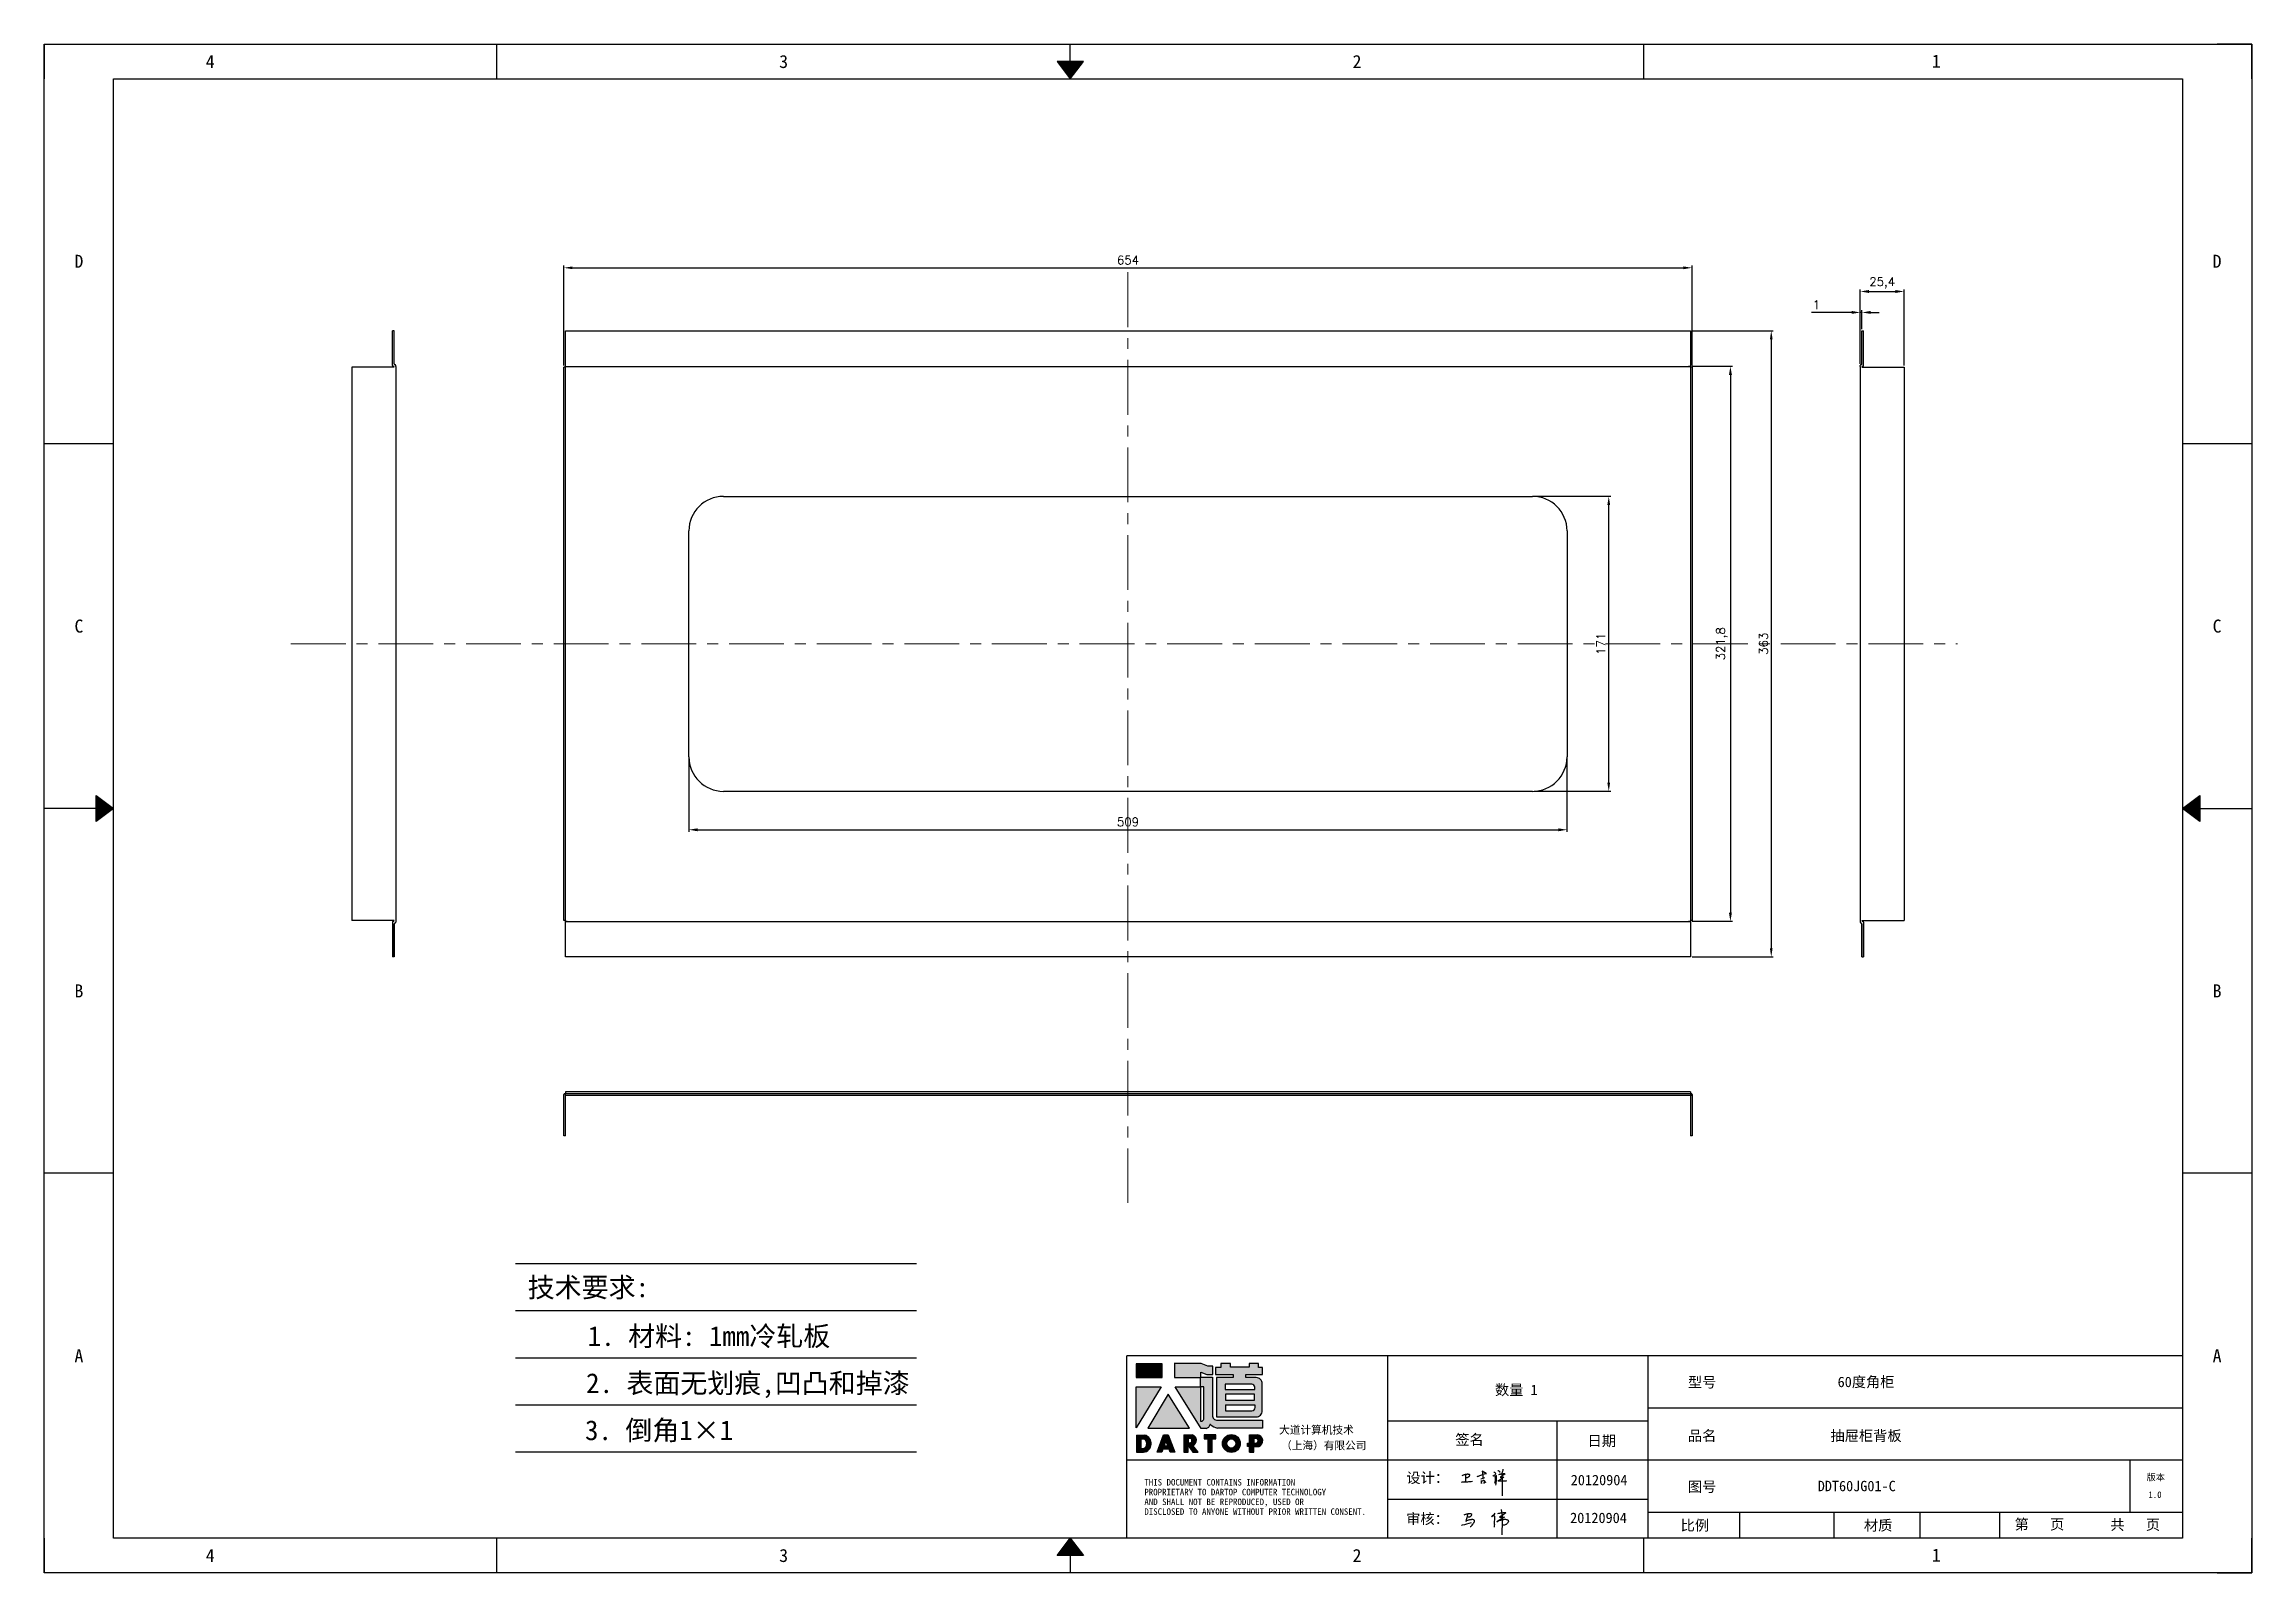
# Model space of a CAD drawing. Header units: millimetres. Extents: x -43476 to -13830, y -16942 to 55335.
# Drawn here: x -36741 to -35461, y 33418 to 34304 of the extents above; entities that cross this region are included whole.
import ezdxf
from ezdxf.enums import TextEntityAlignment as Align

# ---------------------------------------------------------------- set-up
doc = ezdxf.new("R2010")
doc.units = ezdxf.units.MM
doc.linetypes.add('CENTER', pattern=[50.8, 31.75, -6.35, 6.35, -6.35])
doc.linetypes.add('DOT', pattern=[0.25, 0, -0.25])
doc.layers.add('4', color=7, linetype='Continuous')
doc.layers.add('print', color=30, linetype='Continuous')
doc.layers.add('CENTER', color=1, linetype='CENTER', lineweight=9)
doc.layers.add('dim', color=2, linetype='Continuous', lineweight=9)
doc.styles.add('Dartop', font='')
doc.styles.add('HZ', font='')
doc.styles.add('hzHT', font='simhei.ttf')
doc.styles.get("Standard").update_dxf_attribs({"font": 'txt', "bigfont": 'gbcbig.shx'})
doc.styles.get('Dartop').set_extended_font_data('FangSong_GB2312')
doc.styles.get('HZ').set_extended_font_data('SimSun')
doc.dimstyles.new('small', dxfattribs={"dimtxt": 5, "dimasz": 5, "dimexe": 1.25, "dimexo": 1, "dimgap": 2, "dimtad": 1, "dimtxsty": 'Standard', "dimcen": 2.5, "dimadec": 0, "dimazin": 0, "dimtfac": 1, "dimtmove": 0, "dimatfit": 3, "dimfxl": 0, "dimarcsym": 0})

msp = doc.modelspace()

# ---------------------------------------------------------------- texts
at = {"color": 0}
for s, height, style, p in [('4', 7.554, 'Dartop', (-36644.773, 34294.103)), ('3', 7.554, 'Dartop', (-36312.397, 34294.103)), ('2', 7.554, 'Dartop', (-35980.021, 34294.103)), ('1', 7.554, 'Dartop', (-35644.201, 34294.343)), ('D', 7.554, 'Dartop', (-36720.898, 34178.275)), ('D', 7.554, 'Dartop', (-35481.456, 34178.275)), ('C', 7.554, 'Dartop', (-36720.898, 33966.762)), ('C', 7.554, 'Dartop', (-35481.456, 33966.762)), ('B', 7.554, 'Dartop', (-36720.898, 33755.25)), ('B', 7.554, 'Dartop', (-35481.456, 33755.25)), ('A', 7.554, 'Dartop', (-36720.898, 33543.738)), ('A', 7.554, 'Dartop', (-35481.456, 33543.738)), ('型号', 6.0432, 'hzHT', (-35779.961, 33528.366)), ('60度角柜', 6.0432, 'hzHT', (-35684.945, 33528.555)), ('数量 1', 6.0432, 'hzHT', (-35887.667, 33523.928)), ('签名', 6.0432, 'hzHT', (-35914.813, 33495.129)), ('日期', 6.0432, 'hzHT', (-35838.132, 33494.385)), ('品名', 6.0432, 'hzHT', (-35779.961, 33497.343)), ('抽屉柜背板', 6.0432, 'hzHT', (-35684.945, 33497.343)), ('20120904', 6.0432, 'hzHT', (-35839.683, 33471.666)), ('图号', 6.0432, 'hzHT', (-35779.961, 33467.804)), ('DDT60JG01-C', 6.04321, 'hzHT', (-35690.344, 33468.199)), ('版本', 3.777, 'hzHT', (-35516.999, 33473.279)), ('1.0', 3.777, 'Dartop', (-35517.453, 33463.185)), ('20120904', 6.0432, 'hzHT', (-35840.043, 33449.738)), ('比例', 6.0432, 'hzHT', (-35784.175, 33445.378)), ('材质', 6.0432, 'hzHT', (-35677.925, 33445.378)), ('第   页', 6.0432, 'hzHT', (-35584.441, 33446.005)), ('共   页', 6.0432, 'hzHT', (-35528.929, 33445.785)), ('4', 7.554, 'Dartop', (-36644.773, 33427.91)), ('3', 7.554, 'Dartop', (-36312.397, 33427.91)), ('2', 7.554, 'Dartop', (-35980.021, 33427.91)), ('1', 7.554, 'Dartop', (-35644.201, 33428.149))]:
    msp.add_text(s, height=height, dxfattribs=dict(at, style=style)).set_placement(p, align=Align.MIDDLE_CENTER)
at = {"style": 'HZ'}
for s, p in [('技术要求:', (-36425.583, 33583.377)), ('     1. 材料: 1mm冷轧板     ', (-36355.649, 33555.134)), ('2. 表面无划痕,凹凸和掉漆', (-36333.119, 33527.834)), ('3. 倒角1×1         ', (-36349.491, 33500.534))]:
    msp.add_text(s, height=11.466, dxfattribs=at).set_placement(p, align=Align.MIDDLE_CENTER)
at = {"color": 0, "style": 'hzHT'}
for s, height, p in [('THIS DOCUMENT CONTAINS INFORMATION', 3.777, (-36103.278, 33468.463)), ('PROPRIETARY TO DARTOP COMPUTER TECHNOLOGY', 3.777, (-36103.278, 33462.797)), ('设计：', 6.0432, (-35951.422, 33469.951)), ('AND SHALL NOT BE REPRODUCED, USED OR', 3.777, (-36103.278, 33457.132)), ('DISCLOSED TO ANYONE WITHOUT PRIOR WRITTEN CONSENT.', 3.777, (-36103.278, 33451.466)), ('审核：', 6.0432, (-35951.512, 33446.153))]:
    msp.add_text(s, height=height, dxfattribs=at).set_placement(p)
at = {"layer": '4', "color": 0, "style": 'hzHT'}
for s, p in [('大道计算机技术', (-36025.159, 33498.462)), ('（上海）有限公司', (-36024.018, 33489.429))]:
    msp.add_text(s, height=4.5324, dxfattribs=at).set_placement(p)

# ---------------------------------------------------------------- blocks, each defined once
blk = doc.blocks.new('*U5')
at = {"color": 254, "linetype": 'Continuous', "extrusion": (0, 0, -1)}
for points in [[(-17, 0.333), (-16.812, 0.25), (-17, 0.5)], [(-17, 0.333), (-17.188, 0.25), (-16.812, 0.25)], [(-17, 0.333), (-17, 0.5), (-17.188, 0.25)]]:
    blk.add_solid(points, dxfattribs=at)
blk = doc.blocks.new('*U4')
at = {"color": 254, "linetype": 'Continuous', "extrusion": (0, 0, -1)}
for points in [[(-33.167, 11), (-33, 11), (-33.25, 11.188)], [(-33.167, 11), (-33.25, 11.188), (-33.25, 10.812)], [(-33.167, 11), (-33.25, 10.812), (-33, 11)]]:
    blk.add_solid(points, dxfattribs=at)
blk = doc.blocks.new('*U6')
at = {"color": 254, "linetype": 'Continuous'}
for points in [[(17, 21.667), (17.188, 21.75), (16.812, 21.75)], [(17, 21.667), (16.812, 21.75), (17, 21.5)], [(17, 21.667), (17, 21.5), (17.188, 21.75)]]:
    blk.add_solid(points, dxfattribs=at)
blk = doc.blocks.new('*U3')
at = {"color": 254, "linetype": 'Continuous', "extrusion": (0, 0, -1)}
for points in [[(-0.833, 11), (-0.75, 10.812), (-0.75, 11.188)], [(-0.833, 11), (-0.75, 11.188), (-1, 11)], [(-0.833, 11), (-1, 11), (-0.75, 10.812)]]:
    blk.add_solid(points, dxfattribs=at)
blk = doc.blocks.new('dadao')
for p, q in [((48, 19.2), (44.9, 10.4)), ((44.9, 10.4), (51.2, 10.4)), ((51.2, 10.4), (48, 19.2))]:
    blk.add_line(p, q)
for points in [[(41.8, 121.6), (41.8, 143.7), (-0.4, 143.7), (-0.4, 121.6), (41.8, 121.6)], [(104.8, 122), (104.8, 130.3), (114.1, 126.3), (124.2, 126.3), (124.2, 139.6), (115.9, 139.6), (105.1, 143.9), (61.5, 143.9)], [(61.7, 144), (61.7, 121.3), (103.9, 121.3)], [(113.4, 38.7), (105.1, 38.7), (63, 106.5), (103.9, 106.5), (103.9, 120.9), (103.9, 121.3)], [(109.7, 53.6), (109.7, 106.2), (104.3, 106.2), (104.3, 50.4), (106.6, 50.4)], [(144.6, 94.4), (144.6, 84.8), (192, 84.8), (192, 94.1), (144.9, 94.1)], [(120.2, 45), (119.5, 45), (119.5, 44.6)], [(0, 28), (0, 0), (11.8, 0)], [(0.1, 28), (14, 28)], [(7.1, 21.8), (7.1, 6.1), (12, 6.1)], [(7.1, 21.8), (11.4, 21.8)], [(76.8, 28.2), (76.8, 0), (84.1, 0), (84.1, 11.1), (91.6, -0.1), (100.3, -0.1), (91.7, 11.1)], [(76.8, 28.2), (90.6, 28.2)], [(84, 22.7), (84, 15.3), (87.2, 15.3)], [(84, 22.7), (87.3, 22.7)], [(183.7, 0), (183.7, 9.6), (180.6, 9.6), (180.6, 14.9), (183.8, 14.9), (183.8, 28.1), (196.1, 28.1), (196.5, 28.1)], [(183.7, 0), (190.9, 0), (190.9, 9.6), (198.8, 9.6)], [(194.9, 22.3), (190.8, 22.3), (190.8, 15), (194.4, 15)]]:
    blk.add_lwpolyline(points)
blk.add_lwpolyline([(137.1, 144.2), (137.1, 137.9), (128.3, 137.9), (128.3, 126.5), (157.3, 126.5), (157.3, 121.5), (130.3, 121.5), (130.3, 57.5), (194.4, 57.5, 0.414214), (204.4, 67.5), (204.4, 111.3, 0.414214), (194.4, 121.3), (177.5, 121.3), (177.5, 126.3), (204.7, 126.3), (204.7, 137.7), (198.2, 137.7), (198.2, 143.9), (183.3, 143.9), (183.3, 138), (153, 138), (153, 144.2), (137.1, 144.2)], format="xyb", close=True)
for points in [[(104.8, 122), (123.4, 122), (123.4, 60, 0.414214), (131.4, 52), (204.8, 52), (204.8, 39.1), (131.7, 39.1)], [(144.3, 110.8), (144.3, 101.8), (192.3, 101.8), (192.3, 105.5, 0.414214), (187.3, 110.5), (144.3, 110.5)], [(144.6, 77), (144.6, 67.5), (187.6, 67.5, 0.414214), (192.6, 72.5), (192.6, 76.4), (144.6, 76.4)]]:
    blk.add_lwpolyline(points, format="xyb")
for points in [[(-0.3, 106.2), (40.4, 106.2), (-0.3, 39.7), (-0.3, 106.2)], [(51.7, 94.1), (18.4, 39.3), (86.2, 39.3)], [(43.8, 28.2), (51.8, 28.2), (62.6, -0.1), (55, -0.1), (53.2, 5), (42.9, 5), (41.1, 0), (33.6, 0)], [(110, 28.1), (110, 21.9), (116, 21.9), (116, -0.1), (123.2, -0.1), (123.2, 22), (129.2, 22), (129.2, 28.1), (110, 28.1)]]:
    blk.add_lwpolyline(points, close=True)
for radius in [14.5, 7.44]:
    blk.add_circle((154.2, 14.2), radius)
for centre, radius, start, end in [((99.2, 60.7), 12.6, 305.6399, 325.969), ((111.6, 46.7), 8.19, 282.9811, 347.6627), ((136, 61.7), 22.9, 226.7358, 259.3209), ((8.5, 13.9), 8.49, 294.2143, 69.7177), ((9.6, 14.2), 14.4, 278.6604, 72.3203), ((86.4, 19), 3.8, 282.527, 76.7196), ((88.6, 19.4), 8.95, 290.6073, 77.2124), ((193.7, 18.7), 3.8, 280.9891, 72.5513), ((195.7, 18.6), 9.51, 288.8959, 85.2442)]:
    blk.add_arc(centre, radius, start, end)
blk = doc.blocks.new('h')
for p, q in [((20768.1, -2360.9), (20773, -2359.1)), ((20769.5, -2366.9), (20769.8, -2370.6)), ((20769.8, -2370.6), (20770.9, -2378)), ((20770.9, -2378), (20771.5, -2370.6)), ((20772.4, -2369.3), (20774.9, -2367.8)), ((20773, -2359.1), (20784.1, -2355.2)), ((20773.3, -2331.8), (20775.3, -2338.7)), ((20789.1, -2340.9), (20773.5, -2331.9)), ((20775.3, -2338.7), (20775.6, -2351.2)), ((20775.6, -2351.2), (20775.5, -2357.3)), ((20782.2, -2369.2), (20780, -2377.1)), ((20780, -2377.1), (20788.3, -2371.3)), ((20780.1, -2366.4), (20780.8, -2366.4)), ((20781.9, -2367.4), (20782.2, -2369.2)), ((20845.7, -2343.5), (20848.4, -2353)), ((20848.9, -2370.3), (20847.9, -2424)), ((20848.4, -2353), (20848.9, -2370.3))]:
    blk.add_line(p, q)
for points in [[(20696.6, -2372.4, 0.002073), (20710.6, -2371.9, 0.016137), (20719.6, -2371.3, 0.008314), (20736.9, -2369.3)], [(20699.1, -2348.2, -0.029745), (20704.6, -2345.4, -0.046842), (20708.4, -2344.2, -0.00919), (20714.3, -2343, -0.018517), (20717.2, -2342.5, -0.037841), (20720.3, -2342.4, -0.039541), (20723.2, -2342.8, -0.149785), (20726, -2344.3, -0.204935), (20726.9, -2346.6, -0.074872), (20726.5, -2348.3, -0.061615), (20725.6, -2350.3, -0.034204), (20723.8, -2352.6, -0.045776), (20722.3, -2354.1, -0.054985), (20720.4, -2355.3, -0.036348), (20717.3, -2356.5, -0.067752), (20715.7, -2356.8, -0.043553), (20713.2, -2356.7)], [(20755, -2351.9, -0.024077), (20759.9, -2350.1, -0.013147), (20768.7, -2346.5, -0.00522), (20775.4, -2344.1, -0.018517), (20777.3, -2343.4, -0.008274), (20786.3, -2341, -0.039541), (20788.3, -2340.8, -0.079216), (20789.4, -2341, -0.204935)], [(20813.5, -2350.1, 0.007348), (20815.9, -2348.7, 0.008421), (20818, -2347.3, 0.009459), (20819.7, -2346.2, -0.016325), (20820.7, -2345.5, -0.173771), (20821.8, -2345.3, -0.085159), (20823.9, -2346, -0.125883), (20826, -2347.9, -0.160659), (20826.6, -2350.1, -0.010447), (20826.5, -2352.3, -0.008247), (20826.2, -2355.1, -0.002698), (20825.3, -2374, 0.001562), (20823.9, -2383.7, 0.016137)], [(20816.8, -2335, -0.053561), (20819.6, -2336.1, -0.075272), (20821.3, -2337.3, -0.005295), (20822.5, -2338.5, -0.009337), (20823.1, -2339.1, -0.026146), (20823.7, -2339.8, -0.016644), (20824.5, -2340.9)], [(20832.1, -2329.2, -0.053561), (20834.9, -2330.3, -0.075272), (20836.7, -2331.5, -0.005295), (20837.8, -2332.6, -0.009337), (20838.5, -2333.3, -0.026146), (20839, -2334, -0.016644), (20839.8, -2335.1)], [(20836, -2343.7, -0.02797), (20842.1, -2342.6, -0.048868), (20845.6, -2342.2, -0.00919), (20851.1, -2341.4, -0.018517), (20853.9, -2341.1, -0.037841), (20856.7, -2341.2, -0.039541), (20859.4, -2341.6, -0.018282), (20840.6, -2354.7, -0.000937)], [(20847.6, -2340.2, 0.021784), (20849.6, -2335.9, 0.028296), (20850.8, -2332.4, 0.008136), (20851.9, -2328.2, 0.028913), (20852.2, -2327, 0.08193), (20852.1, -2325.9, 0.075058), (20851.7, -2324.7, 0.275043)]]:
    blk.add_lwpolyline(points, format="xyb")
for points in [[(20711.3, -2343.5), (20711.3, -2343.5), (20711.5, -2355.8), (20710.7, -2368), (20710.6, -2371.9)], [(20821.5, -2350.6), (20822.4, -2359.2), (20822.2, -2364.9), (20821.7, -2369), (20821.3, -2376.3), (20823.6, -2368.5), (20827.2, -2366.3), (20829.5, -2366.3)], [(20840.6, -2354.7), (20850, -2354.7), (20855, -2354.3), (20845.9, -2361.1), (20840.5, -2364), (20833, -2367.5), (20863.2, -2367.4), (20865.9, -2367.3)]]:
    blk.add_lwpolyline(points)
for centre, radius, start, end in [((20773.7, -2371.2), 2.3, 121.9907, 163.60158), ((20787.5, -2406), 40.3, 100.61827, 108.24823), ((20780.8, -2367.6), 1.15, 9.4675, 90)]:
    blk.add_arc(centre, radius, start, end)
blk = doc.blocks.new('*D31')
at = {"layer": 'Defpoints', "color": 0, "transparency": 16777216}
for p in [(-35785.8, 34174.5), (-36439.8, 34116.9), (-35785.8, 34116.9)]:
    blk.add_point(p, dxfattribs=at)
at = {"layer": 'dim', "color": 0, "lineweight": -2, "transparency": 16777216}
for p, q in [((-36439.8, 34117.9), (-36439.8, 34175.8)), ((-36434.8, 34174.5), (-35790.8, 34174.5)), ((-35785.8, 34117.9), (-35785.8, 34175.8))]:
    blk.add_line(p, q, dxfattribs=at)
at = {"layer": 'dim', "color": 0, "transparency": 16777216}
for points in [[(-36434.8, 34175.3), (-36434.8, 34173.7), (-36439.8, 34174.5)], [(-35790.8, 34175.3), (-35790.8, 34173.7), (-35785.8, 34174.5)]]:
    blk.add_solid(points, dxfattribs=at)
at = {"layer": 'dim', "color": 0, "transparency": 16777216, "insert": (-36112.8, 34179), "char_height": 5, "attachment_point": 5}
blk.add_mtext('654', dxfattribs=at)
blk = doc.blocks.new('*D32')
at = {"layer": 'Defpoints', "color": 0, "transparency": 16777216}
for p in [(-35687.3, 34148.6), (-35687.3, 34138), (-35688.3, 34117.9)]:
    blk.add_point(p, dxfattribs=at)
at = {"layer": 'dim', "color": 0, "lineweight": -2, "transparency": 16777216}
for p, q in [((-35693.3, 34148.6), (-35716.5, 34148.6)), ((-35688.3, 34118.9), (-35688.3, 34149.9)), ((-35687.3, 34148.6), (-35688.3, 34148.6)), ((-35687.3, 34139), (-35687.3, 34149.9)), ((-35682.3, 34148.6), (-35677.3, 34148.6))]:
    blk.add_line(p, q, dxfattribs=at)
at = {"layer": 'dim', "color": 0, "transparency": 16777216}
for points in [[(-35693.3, 34149.5), (-35693.3, 34147.8), (-35688.3, 34148.6)], [(-35682.3, 34149.5), (-35682.3, 34147.8), (-35687.3, 34148.6)]]:
    blk.add_solid(points, dxfattribs=at)
at = {"layer": 'dim', "color": 0, "transparency": 16777216, "insert": (-35713.7, 34153.1), "char_height": 5, "attachment_point": 5}
blk.add_mtext('1', dxfattribs=at)
blk = doc.blocks.new('*D33')
at = {"layer": 'Defpoints', "color": 0, "transparency": 16777216}
for p in [(-35662.9, 34160.8), (-35688.3, 34117.9), (-35662.9, 34116.9)]:
    blk.add_point(p, dxfattribs=at)
at = {"layer": 'dim', "color": 0, "lineweight": -2, "transparency": 16777216}
for p, q in [((-35688.3, 34118.9), (-35688.3, 34162)), ((-35683.3, 34160.8), (-35667.9, 34160.8)), ((-35662.9, 34117.9), (-35662.9, 34162))]:
    blk.add_line(p, q, dxfattribs=at)
at = {"layer": 'dim', "color": 0, "transparency": 16777216}
for points in [[(-35683.3, 34161.6), (-35683.3, 34159.9), (-35688.3, 34160.8)], [(-35667.9, 34161.6), (-35667.9, 34159.9), (-35662.9, 34160.8)]]:
    blk.add_solid(points, dxfattribs=at)
at = {"layer": 'dim', "color": 0, "transparency": 16777216, "insert": (-35675.6, 34165.7), "char_height": 5, "attachment_point": 5}
blk.add_mtext('25,4', dxfattribs=at)
blk = doc.blocks.new('*D34')
at = {"layer": 'Defpoints', "color": 0, "transparency": 16777216}
for p in [(-35786.8, 34138), (-35786.8, 33775), (-35739.9, 33775)]:
    blk.add_point(p, dxfattribs=at)
at = {"layer": 'dim', "color": 0, "lineweight": -2, "transparency": 16777216}
for p, q in [((-35785.8, 34138), (-35738.7, 34138)), ((-35739.9, 34133), (-35739.9, 33780)), ((-35785.8, 33775), (-35738.7, 33775))]:
    blk.add_line(p, q, dxfattribs=at)
at = {"layer": 'dim', "color": 0, "transparency": 16777216}
for points in [[(-35740.7, 34133), (-35739.1, 34133), (-35739.9, 34138)], [(-35740.7, 33780), (-35739.1, 33780), (-35739.9, 33775)]]:
    blk.add_solid(points, dxfattribs=at)
at = {"layer": 'dim', "color": 0, "transparency": 16777216, "insert": (-35744.4, 33956.5), "char_height": 5, "attachment_point": 5, "rotation": 90}
blk.add_mtext('363', dxfattribs=at)
blk = doc.blocks.new('*D35')
at = {"layer": 'Defpoints', "color": 0, "transparency": 16777216}
for p in [(-36367.3, 33891), (-35858.3, 33891), (-35858.3, 33848.7)]:
    blk.add_point(p, dxfattribs=at)
at = {"layer": 'dim', "color": 0, "lineweight": -2, "transparency": 16777216}
for p, q in [((-36367.3, 33890), (-36367.3, 33847.4)), ((-35858.3, 33890), (-35858.3, 33847.4)), ((-36362.3, 33848.7), (-35863.3, 33848.7))]:
    blk.add_line(p, q, dxfattribs=at)
at = {"layer": 'dim', "color": 0, "transparency": 16777216}
for points in [[(-36362.3, 33849.5), (-36362.3, 33847.8), (-36367.3, 33848.7)], [(-35863.3, 33849.5), (-35863.3, 33847.8), (-35858.3, 33848.7)]]:
    blk.add_solid(points, dxfattribs=at)
at = {"layer": 'dim', "color": 0, "transparency": 16777216, "insert": (-36112.8, 33853.2), "char_height": 5, "attachment_point": 5}
blk.add_mtext('509', dxfattribs=at)
blk = doc.blocks.new('*D36')
at = {"layer": 'Defpoints', "color": 0, "transparency": 16777216}
for p in [(-35878.3, 34042), (-35834.1, 34042), (-35878.3, 33871)]:
    blk.add_point(p, dxfattribs=at)
at = {"layer": 'dim', "color": 0, "lineweight": -2, "transparency": 16777216}
for p, q in [((-35877.3, 34042), (-35832.9, 34042)), ((-35834.1, 33876), (-35834.1, 34037)), ((-35877.3, 33871), (-35832.9, 33871))]:
    blk.add_line(p, q, dxfattribs=at)
at = {"layer": 'dim', "color": 0, "transparency": 16777216}
for points in [[(-35834.9, 34037), (-35833.3, 34037), (-35834.1, 34042)], [(-35834.9, 33876), (-35833.3, 33876), (-35834.1, 33871)]]:
    blk.add_solid(points, dxfattribs=at)
at = {"layer": 'dim', "color": 0, "transparency": 16777216, "insert": (-35838.6, 33956.5), "char_height": 5, "attachment_point": 5, "rotation": 90}
blk.add_mtext('171', dxfattribs=at)
blk = doc.blocks.new('*D37')
at = {"layer": 'Defpoints', "color": 0, "transparency": 16777216}
for p in [(-35786.8, 34117.4), (-35786.8, 33795.6), (-35763.6, 33795.6)]:
    blk.add_point(p, dxfattribs=at)
at = {"layer": 'dim', "color": 0, "lineweight": -2, "transparency": 16777216}
for p, q in [((-35785.8, 34117.4), (-35762.3, 34117.4)), ((-35763.6, 34112.4), (-35763.6, 33800.6)), ((-35785.8, 33795.6), (-35762.3, 33795.6))]:
    blk.add_line(p, q, dxfattribs=at)
at = {"layer": 'dim', "color": 0, "transparency": 16777216}
for points in [[(-35764.4, 34112.4), (-35762.7, 34112.4), (-35763.6, 34117.4)], [(-35764.4, 33800.6), (-35762.7, 33800.6), (-35763.6, 33795.6)]]:
    blk.add_solid(points, dxfattribs=at)
at = {"layer": 'dim', "color": 0, "transparency": 16777216, "insert": (-35768.5, 33956.5), "char_height": 5, "attachment_point": 5, "rotation": 90}
blk.add_mtext('321,8', dxfattribs=at)

# ---------------------------------------------------------------- dimensions: what is measured, and where the dimension line sits
at = {"layer": 'dim'}
for base, p1, p2, picture, middle in [((-35785.774, 34174.515), (-36439.774, 34116.859), (-35785.774, 34116.859), '*D31', (-36112.774, 34179.015)), ((-35662.938, 34160.778), (-35688.338, 34117.859), (-35662.938, 34116.859), '*D33', (-35675.638, 34165.694))]:
    dim = msp.add_linear_dim(base=base, p1=p1, p2=p2, dimstyle='small', override={"dimpost": '\\X'}, dxfattribs=at)
    dim.commit()
    dim.dimension.update_dxf_attribs({"geometry": picture, "text_midpoint": middle})
for base, p1, p2, picture, middle in [((-35687.338, 34148.631), (-35688.338, 34117.859), (-35687.338, 34137.959), '*D32', (-35713.671, 34148.631)), ((-35858.274, 33848.659), (-36367.274, 33890.959), (-35858.274, 33890.959), '*D35', (-36112.774, 33848.659))]:
    dim = msp.add_linear_dim(base=base, p1=p1, p2=p2, dimstyle='small', override={"dimpost": '\\X'}, dxfattribs=at)
    dim.commit()
    dim.dimension.update_dxf_attribs({"geometry": picture, "text_midpoint": middle, "dimtype": 160})
for base, p1, p2, picture, middle in [((-35739.915, 33774.959), (-35786.774, 34137.959), (-35786.774, 33774.959), '*D34', (-35744.415, 33956.459)), ((-35763.57, 33795.559), (-35786.774, 34117.359), (-35786.774, 33795.559), '*D37', (-35768.487, 33956.459)), ((-35834.108, 34041.959), (-35878.274, 33870.959), (-35878.274, 34041.959), '*D36', (-35838.608, 33956.459))]:
    dim = msp.add_linear_dim(base=base, p1=p1, p2=p2, angle=90, dimstyle='small', override={"dimpost": '\\X'}, dxfattribs=at)
    dim.commit()
    dim.dimension.update_dxf_attribs({"geometry": picture, "text_midpoint": middle})

# ---------------------------------------------------------------- hatches: boundary and pattern name
for points in [[(-36092.994, 33539.06), (-36108.061, 33539.06), (-36108.061, 33531.188), (-36092.994, 33531.188)], [(-36093.479, 33525.68), (-36108.021, 33525.68), (-36108.021, 33501.937)], [(-36089.448, 33521.371), (-36101.335, 33501.778), (-36077.129, 33501.778)], [(-36061.76, 33497.77), (-36068.639, 33497.77), (-36068.639, 33495.587), (-36066.492, 33495.587), (-36066.492, 33487.723), (-36063.923, 33487.723), (-36063.923, 33495.592), (-36061.76, 33495.592)]]:
    msp.add_hatch(color=0).paths.add_polyline_path(points)
h = msp.add_hatch(color=0)
h.paths.add_polyline_path([(-36070.477, 33534.276), (-36067.151, 33532.839), (-36063.556, 33532.839), (-36063.556, 33537.597), (-36066.522, 33537.597), (-36070.387, 33539.124), (-36085.874, 33539.124), (-36085.874, 33531.076), (-36070.805, 33531.076), (-36070.805, 33530.913), (-36070.805, 33525.77), (-36085.418, 33525.77), (-36070.388, 33501.582), (-36067.412, 33501.582, 0.27937482), (-36065.239, 33503.695), (-36065.239, 33503.806), (-36064.977, 33503.806, 0.14314537), (-36060.879, 33501.721), (-36034.762, 33501.721), (-36034.762, 33506.308), (-36060.99, 33506.308, -0.41421356), (-36063.847, 33509.165), (-36063.847, 33531.33), (-36070.477, 33531.33)])
h.paths.add_polyline_path([(-36070.654, 33525.667), (-36068.739, 33525.667), (-36068.739, 33506.893, -0.08893574), (-36069.848, 33505.752), (-36070.66, 33505.752)], flags=16)
h = msp.add_hatch(color=0)
h.paths.add_polyline_path([(-36034.807, 33536.931), (-36037.131, 33536.931), (-36037.131, 33539.142), (-36042.442, 33539.142), (-36042.442, 33537.042), (-36053.286, 33537.042), (-36053.286, 33539.252), (-36058.965, 33539.252), (-36058.965, 33537.001), (-36062.103, 33537.001), (-36062.103, 33532.926), (-36051.748, 33532.926), (-36051.748, 33531.123), (-36061.397, 33531.123), (-36061.397, 33508.303), (-36038.489, 33508.303, 0.41421356), (-36034.918, 33511.874), (-36034.918, 33527.502, 0.41421356), (-36038.489, 33531.073), (-36044.545, 33531.073), (-36044.545, 33532.841), (-36034.807, 33532.841)])
h.paths.add_polyline_path([(-36041.019, 33527.204, -0.41421356), (-36039.233, 33525.419), (-36039.233, 33524.109), (-36056.385, 33524.109), (-36056.385, 33527.204)], flags=16)
h.paths.add_polyline_path([(-36039.344, 33521.346), (-36039.344, 33518.03), (-36056.274, 33518.03), (-36056.274, 33521.346)], flags=16)
h.paths.add_polyline_path([(-36039.123, 33515.046), (-36039.123, 33513.626, -0.41421356), (-36040.908, 33511.84), (-36056.274, 33511.84), (-36056.274, 33515.046)], flags=16)
h = msp.add_hatch(color=0)
h.paths.add_polyline_path([(-36102.925, 33497.734), (-36107.914, 33497.734), (-36107.914, 33487.752), (-36103.712, 33487.752, 0.79301591)])
h.paths.add_polyline_path([(-36103.638, 33489.938), (-36105.383, 33489.938), (-36105.383, 33495.548), (-36103.831, 33495.548, -0.67136089)], flags=16)
h = msp.add_hatch(color=0)
h.paths.add_polyline_path([(-36089.41, 33497.816), (-36092.257, 33497.816), (-36095.919, 33487.742), (-36093.222, 33487.742), (-36092.587, 33489.527), (-36088.934, 33489.527), (-36088.285, 33487.72), (-36085.567, 33487.72)])
h.paths.add_polyline_path([(-36089.632, 33491.451), (-36091.895, 33491.451), (-36090.784, 33494.617)], flags=16)
h = msp.add_hatch(color=0)
h.paths.add_polyline_path([(-36075.571, 33497.809), (-36080.478, 33497.809), (-36080.478, 33487.736), (-36077.885, 33487.736), (-36077.885, 33491.729), (-36075.22, 33487.7), (-36072.087, 33487.7), (-36075.154, 33491.704, 0.74405494)])
h.paths.add_polyline_path([(-36077.909, 33493.22), (-36077.909, 33495.865), (-36076.75, 33495.865, -0.79680897), (-36076.767, 33493.22)], flags=16)
h = msp.add_hatch(color=0)
h.paths.add_polyline_path([(-36058.02, 33492.809, 1), (-36047.677, 33492.809, 1)])
h.paths.add_polyline_path([(-36050.192, 33492.809, -1), (-36055.505, 33492.809, -1)], flags=16)
h = msp.add_hatch(color=0)
h.paths.add_polyline_path([(-36037.756, 33497.785), (-36037.905, 33497.785), (-36042.279, 33497.785), (-36042.279, 33493.084), (-36043.439, 33493.084), (-36043.439, 33491.176), (-36042.298, 33491.176), (-36042.298, 33487.754), (-36039.744, 33487.754), (-36039.744, 33491.189), (-36036.938, 33491.189, 0.81230381)])
h.paths.add_polyline_path([(-36039.782, 33493.097), (-36039.782, 33495.727), (-36038.329, 33495.727, -0.77821343), (-36038.477, 33493.097)], flags=16)

# ---------------------------------------------------------------- linework, layer by layer
at = {"color": 0, "linetype": 'DOT'}
for p, q in [((-36741.042, 34304.175), (-35481.456, 34304.175)), ((-36741.042, 33437.982), (-36741.042, 34284.031)), ((-35461.312, 34284.031), (-35461.312, 33437.982)), ((-35481.456, 33417.838), (-36741.042, 33417.838))]:
    msp.add_line(p, q, dxfattribs=at)
at = {"color": 0}
for p, q in [((-36741.042, 34304.175), (-36741.042, 34284.031)), ((-36478.585, 34284.031), (-36478.585, 34304.175)), ((-36146.209, 34294.103), (-36146.209, 34304.175)), ((-35813.832, 34284.031), (-35813.832, 34304.175)), ((-35461.312, 34304.175), (-35481.456, 34304.175)), ((-35461.312, 34284.031), (-35461.312, 34304.175)), ((-36700.754, 33437.982), (-36700.754, 34284.031)), ((-36700.754, 34284.031), (-35501.6, 34284.031)), ((-35501.6, 34284.031), (-35501.6, 33437.982)), ((-36700.754, 34072.519), (-36741.042, 34072.519)), ((-35461.312, 34072.519), (-35501.6, 34072.519)), ((-36710.826, 33861.006), (-36741.042, 33861.006)), ((-35491.528, 33861.006), (-35461.312, 33861.006)), ((-36700.754, 33649.494), (-36741.042, 33649.494)), ((-35461.312, 33649.494), (-35501.6, 33649.494)), ((-35501.6, 33543.738), (-36113.475, 33543.738)), ((-36113.475, 33437.982), (-36113.475, 33543.738)), ((-35962.395, 33543.738), (-35962.395, 33437.982)), ((-35811.314, 33437.982), (-35811.314, 33543.738)), ((-35962.395, 33505.968), (-35811.314, 33505.968)), ((-35864.192, 33505.968), (-35864.192, 33437.982)), ((-35811.314, 33513.522), (-35501.6, 33513.522)), ((-36113.475, 33483.306), (-35962.395, 33483.306)), ((-35962.395, 33483.306), (-35501.6, 33483.306)), ((-35531.816, 33453.09), (-35531.816, 33483.306)), ((-35962.395, 33460.644), (-35811.314, 33460.644)), ((-35811.314, 33453.09), (-35501.6, 33453.09)), ((-35758.161, 33437.982), (-35758.161, 33453.09)), ((-35703.382, 33437.982), (-35703.382, 33453.09)), ((-35653.583, 33437.982), (-35653.583, 33453.09)), ((-35607.356, 33437.982), (-35607.356, 33453.09)), ((-36741.042, 33437.982), (-36741.042, 33417.838)), ((-35501.6, 33437.982), (-36700.754, 33437.982)), ((-36478.585, 33417.838), (-36478.585, 33437.982)), ((-36146.209, 33427.91), (-36146.209, 33417.838)), ((-35813.832, 33417.838), (-35813.832, 33437.982)), ((-35461.312, 33417.838), (-35461.312, 33437.982)), ((-35481.456, 33417.838), (-35461.312, 33417.838))]:
    msp.add_line(p, q, dxfattribs=at)
for p, q in [((-36538.21, 34137.959), (-36539.21, 34137.959)), ((-36539.21, 34117.859), (-36539.21, 34137.959)), ((-36538.21, 34118.859), (-36538.21, 34137.959)), ((-36438.774, 34137.959), (-35786.774, 34137.959)), ((-36438.774, 34116.859), (-36438.774, 34137.959)), ((-35786.774, 34137.959), (-35786.774, 34116.859)), ((-35687.338, 34137.959), (-35686.338, 34137.959)), ((-35687.338, 34118.859), (-35687.338, 34137.959)), ((-35686.338, 34117.859), (-35686.338, 34137.959)), ((-36537.21, 34117.359), (-36537.21, 34117.859)), ((-35688.338, 34117.359), (-35688.338, 34117.859)), ((-36562.61, 34116.859), (-36562.61, 33796.059)), ((-36538.21, 34116.859), (-36562.61, 34116.859)), ((-36537.21, 34117.359), (-36537.21, 33795.059)), ((-36438.774, 34116.859), (-36439.774, 34116.859)), ((-36439.774, 33796.059), (-36439.774, 34116.859)), ((-36438.774, 34117.359), (-35786.774, 34117.359)), ((-36438.774, 33796.059), (-36438.774, 34116.859)), ((-35786.774, 34117.359), (-35787.774, 34117.359)), ((-35786.774, 34116.859), (-35786.774, 33796.059)), ((-35785.774, 34116.859), (-35786.774, 34116.859)), ((-35785.774, 34116.859), (-35785.774, 33796.059)), ((-35688.338, 34117.359), (-35688.338, 33795.059)), ((-35687.338, 34116.859), (-35662.938, 34116.859)), ((-35662.938, 34116.859), (-35662.938, 33796.059)), ((-36347.274, 34041.959), (-35878.274, 34041.959)), ((-36367.274, 33890.959), (-36367.274, 34021.959)), ((-35858.274, 34021.959), (-35858.274, 33890.959)), ((-35878.274, 33870.959), (-36347.274, 33870.959)), ((-36538.21, 33796.059), (-36562.61, 33796.059)), ((-36539.21, 33795.059), (-36539.21, 33774.959)), ((-36538.21, 33774.959), (-36538.21, 33794.059)), ((-36538.21, 33794.059), (-36538.21, 33774.959)), ((-36438.774, 33796.059), (-36439.774, 33796.059)), ((-36438.774, 33774.959), (-36438.774, 33796.059)), ((-36437.774, 33795.559), (-36438.774, 33795.559)), ((-36438.774, 33795.559), (-35786.774, 33795.559)), ((-35786.774, 33795.559), (-35787.774, 33795.559)), ((-35785.774, 33796.059), (-35786.774, 33796.059)), ((-35786.774, 33796.059), (-35786.774, 33774.959)), ((-35687.338, 33796.059), (-35662.938, 33796.059)), ((-35687.338, 33774.959), (-35687.338, 33794.059)), ((-35687.338, 33794.059), (-35687.338, 33774.959)), ((-35686.338, 33795.059), (-35686.338, 33774.959)), ((-36538.21, 33774.959), (-36539.21, 33774.959)), ((-35786.774, 33774.959), (-36438.774, 33774.959)), ((-35687.338, 33774.959), (-35686.338, 33774.959)), ((-35786.274, 33695.648), (-36439.274, 33695.648)), ((-35786.774, 33696.648), (-36438.774, 33696.648)), ((-36438.774, 33696.648), (-36438.774, 33695.648)), ((-36438.774, 33671.248), (-36438.774, 33695.648)), ((-35786.774, 33696.648), (-35786.774, 33695.648)), ((-35786.774, 33695.648), (-35786.774, 33671.248)), ((-36439.774, 33671.248), (-36439.774, 33695.148)), ((-35785.774, 33694.648), (-36438.774, 33694.648)), ((-35785.774, 33695.148), (-35785.774, 33671.248)), ((-36438.774, 33671.248), (-36439.774, 33671.248)), ((-35785.774, 33671.248), (-35786.774, 33671.248)), ((-35896.376, 33454.567), (-35895.942, 33450.946)), ((-35897.512, 33448.315), (-35898.997, 33447.511)), ((-35896.444, 33448.886), (-35897.512, 33448.315)), ((-35897.451, 33450.087), (-35895.563, 33450.087)), ((-35894.557, 33450.178), (-35896.444, 33448.886)), ((-35895.872, 33448.273), (-35896.032, 33439.953)), ((-35895.942, 33450.946), (-35895.872, 33448.273)), ((-35895.563, 33450.087), (-35894.557, 33450.178))]:
    msp.add_line(p, q)
for points in [[(-36146.209, 34284.031), (-36138.655, 34294.103), (-36153.763, 34294.103), (-36146.209, 34284.031)], [(-36700.754, 33861.006), (-36710.826, 33853.452), (-36710.826, 33868.56), (-36700.754, 33861.006)], [(-35501.6, 33861.006), (-35491.528, 33868.56), (-35491.528, 33853.452), (-35501.6, 33861.006)], [(-36146.209, 33437.982), (-36138.655, 33427.91), (-36153.763, 33427.91), (-36146.209, 33437.982)]]:
    msp.add_lwpolyline(points, close=True, dxfattribs=at)
for points in [[(-35917.863, 33451.393, -0.02974503), (-35916.999, 33451.826, -0.04684215), (-35916.415, 33452.014, -0.00919025), (-35915.502, 33452.198, -0.01851715), (-35915.045, 33452.265, -0.03784064), (-35914.573, 33452.279, -0.03954126), (-35914.124, 33452.224, -0.14978519), (-35913.686, 33451.985, -0.20493524), (-35913.552, 33451.638, -0.07487171), (-35913.603, 33451.364, -0.06161465), (-35913.752, 33451.061, -0.0342039), (-35914.022, 33450.704, -0.04577587), (-35914.264, 33450.473, -0.05498501), (-35914.556, 33450.29, -0.03634791), (-35915.041, 33450.097, -0.06775206), (-35915.284, 33450.055, -0.04355337), (-35915.665, 33450.075)], [(-35898.378, 33452.314, -0.02797026), (-35897.157, 33452.539, -0.04886788), (-35896.45, 33452.615, -0.00919025), (-35895.337, 33452.78, -0.01851715), (-35894.781, 33452.831, -0.03784064), (-35894.211, 33452.819, -0.03954126), (-35893.673, 33452.723, -0.01828189), (-35897.451, 33450.087, -0.0009369)], [(-35898.997, 33447.511, -0.02974503), (-35897.649, 33448.187, -0.04684215), (-35896.737, 33448.48, -0.00919025), (-35895.314, 33448.768, -0.01851715), (-35894.6, 33448.871, -0.03784064), (-35893.864, 33448.894, -0.03954126), (-35893.164, 33448.807, -0.14978519), (-35892.48, 33448.434, -0.20493524), (-35892.271, 33447.893, -0.07487171), (-35892.351, 33447.466, -0.06161465), (-35892.583, 33446.993, -0.0342039), (-35893.005, 33446.437, -0.04577587), (-35893.382, 33446.077, -0.05498501), (-35893.838, 33445.79, -0.03634791), (-35894.594, 33445.489, -0.06775206), (-35894.973, 33445.424, -0.04355337), (-35895.568, 33445.455)]]:
    msp.add_lwpolyline(points, format="xyb")
msp.add_lwpolyline([(-35915.959, 33452.11), (-35915.959, 33452.11), (-35916.248, 33450.34), (-35916.723, 33448.676), (-35917.034, 33447.655)])
for centre, radius, start, end in [((-36538.71, 34117.859), 0.5, 180, 270), ((-36537.71, 34118.859), 0.5, 180, 270), ((-36537.71, 34117.859), 0.5, 0, 90), ((-35687.838, 34117.859), 0.5, 90, 180), ((-35687.838, 34118.859), 0.5, 270, 0), ((-35686.838, 34117.859), 0.5, 270, 0), ((-36538.71, 34116.859), 0.5, 0, 90), ((-35686.838, 34116.859), 0.5, 90, 180), ((-36347.274, 34021.959), 20, 90, 180), ((-35878.274, 34021.959), 20, 0, 90), ((-36347.274, 33890.959), 20, 180, 270), ((-35878.274, 33890.959), 20, 270, 0), ((-36538.71, 33795.059), 0.5, 90, 180), ((-36538.71, 33796.059), 0.5, 270, 0), ((-36537.71, 33794.059), 0.5, 90, 180), ((-36537.71, 33795.059), 0.5, 270, 0), ((-35687.838, 33795.059), 0.5, 180, 270), ((-35687.838, 33794.059), 0.5, 0, 90), ((-35686.838, 33796.059), 0.5, 180, 270), ((-35686.838, 33795.059), 0.5, 0, 90), ((-36439.274, 33695.148), 0.5, 90, 180), ((-35786.274, 33695.148), 0.5, 0, 90), ((-35954.133, 33506.022), 76.257, 313.366132, 315.296084), ((-35920.073, 33448.583), 3.193, 281.076982, 291.212632), ((-35990.274, 33733.534), 296.638, 283.91895, 284.971512), ((-35912.155, 33439.211), 9.752, 113.202449, 120.017497), ((-35914.444, 33444.55), 3.943, 102.47486, 113.202449), ((-35908.731, 33418.728), 30.39, 100.36867, 102.47486), ((-35915.079, 33447.088), 2.515, 283.816254, 294.030509), ((-35912.853, 33441.254), 7.49, 96.125337, 100.36867), ((-35914.543, 33445.844), 1.16, 294.836428, 309.901134), ((-35930.008, 33460.112), 22.192, 316.919563, 320.58866), ((-35913.252, 33444.972), 3.75, 87.457037, 96.125337), ((-35913.238, 33445.287), 3.435, 78.399567, 87.457037), ((-35917.432, 33449.331), 5.643, 324.094808, 331.378357), ((-35912.753, 33447.65), 1.022, 44.324655, 78.399567), ((-35913.053, 33447.117), 0.754, 319.573073, 337.48549), ((-35915.129, 33448.776), 3.388, 324.910666, 333.348429), ((-35913.481, 33448.161), 1.65, 326.76781, 340.871018), ((-35912.427, 33447.968), 0.567, 357.998393, 44.324655), ((-35912.982, 33447.987), 1.122, 340.871018, 357.998393), ((-35909.441, 33463.376), 14.915, 299.265464, 300.9495), ((-35875.65, 33338.352), 115.167, 102.46592, 103.2053), ((-35659.65, 33409.554), 243.4, 171.410173, 171.768083), ((-35900.499, 33450.316), 0.488, 52.375745, 91.291159), ((-36329.395, 33464.15), 429.463, 357.565664, 358.057278), ((-35900.666, 33450.392), 0.559, 357.196828, 33.705179), ((-35913.244, 33451.215), 13.166, 352.912546, 354.802684), ((-35908.305, 33450.766), 8.207, 354.802684, 357.196828)]:
    msp.add_arc(centre, radius, start, end)
at = {"layer": 'CENTER'}
for p, q in [((-36112.774, 34171.897), (-36112.774, 33632.421)), ((-36598.012, 33956.459), (-35631.935, 33956.459))]:
    msp.add_line(p, q, dxfattribs=at)
at = {"layer": 'Defpoints'}
for p, q in [((-36467.81, 33597.155), (-36235.291, 33597.155)), ((-36467.81, 33569.855), (-36235.291, 33569.855)), ((-36467.81, 33569.855), (-36235.291, 33569.855)), ((-36467.81, 33542.555), (-36235.291, 33542.555)), ((-36467.81, 33515.255), (-36235.291, 33515.255)), ((-36467.81, 33487.955), (-36235.291, 33487.955))]:
    msp.add_line(p, q, dxfattribs=at)
at = {"layer": 'print'}
msp.add_lwpolyline([(-36741.042, 34304.175), (-35461.312, 34304.175), (-35461.312, 33417.838), (-36741.042, 33417.838)], close=True, dxfattribs=at)

# ---------------------------------------------------------------- block references
at = {"color": 0, "linetype": 'Continuous', "xscale": 40.28805309813855, "yscale": 40.28805309843684, "zscale": 40.28805309843723}
for name, p in [('*U6', (-36831.106, 33417.838)), ('*U3', (-36741.042, 33417.838)), ('*U4', (-36831.106, 33417.838)), ('*U5', (-36831.106, 33417.838))]:
    msp.add_blockref(name, p, dxfattribs=at)
at = {"color": 0}
for name, p, xscale, yscale, zscale in [('dadao', (-36107.914, 33487.752), 0.3570986524328962, 0.3570986524601059, 0.3570986524634209), ('h', (-39126.305, 33838.105), 0.1549482039698633, 0.1549482039698633, 0.1549482039698633)]:
    msp.add_blockref(name, p, dxfattribs=dict(at, xscale=xscale, yscale=yscale, zscale=zscale))

msp.set_redraw_order([(e.dxf.handle, doc.entitydb.next_handle()) for e in msp.query("TEXT MTEXT ATTDEF DIMENSION ARC_DIMENSION")])  # texts and dimensions are drawn at this point

doc.saveas('drawing.dxf')
